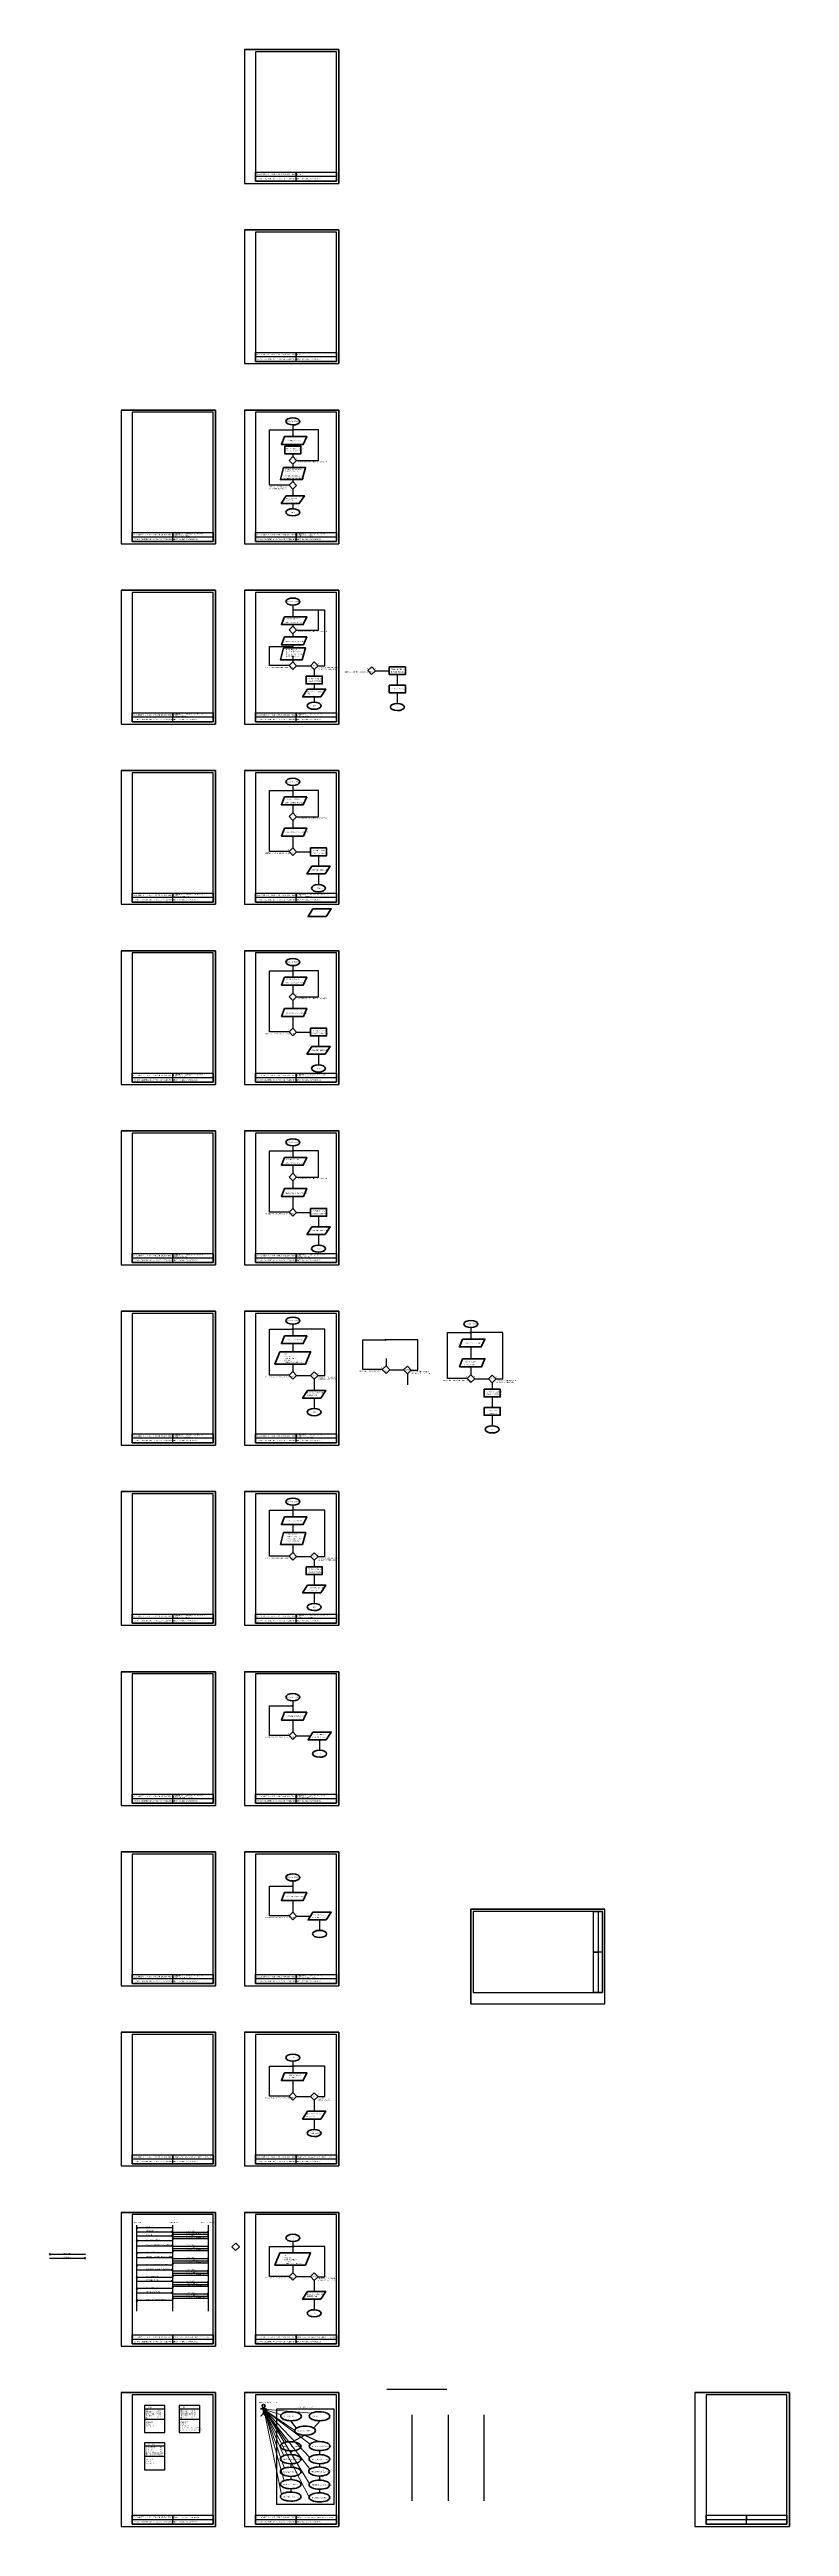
# Model space of a CAD drawing. Header units: millimetres. Extents: x -4325 to 12100, y -4000 to 50970.
import ezdxf

# ---------------------------------------------------------------- set-up
doc = ezdxf.new("R2010")
doc.units = ezdxf.units.MM
doc.header["$LTSCALE"] = 30
for name, color, linetype, lineweight in [('__DIJAGRAM_USE_CASE', 20, 'Continuous', 40), ('__VEZE', 250, 'Continuous', 30), ('__VEZE_tanko', 170, 'Continuous', 15)]:
    doc.layers.add(name, color=color, linetype=linetype, lineweight=lineweight)
for name, color, linetype in [('OKVIR', 7, 'Continuous'), ('OKVIR_unut-iRC', 7, 'Continuous'), ('OKVIR_unutarnji', 8, 'Continuous'), ('Pecat', 8, 'Continuous')]:
    doc.layers.add(name, color=color, linetype=linetype)
doc.styles.add('PECAT2', font='isocpeur.ttf')

# ---------------------------------------------------------------- blocks, each defined once
blk = doc.blocks.new('okvir 42x29.7')
for p, q in [((0, 2970), (2100, 2970)), ((2100, 2970), (2100, 0))]:
    blk.add_line(p, q)
at = {"color": 253}
for p, q in [((2045, 150), (250, 150)), ((1147, 50), (1147, 250)), ((1147, 250), (1147, 150))]:
    blk.add_line(p, q, dxfattribs=at)
at = {"color": 0}
blk.add_lwpolyline([(0, 0), (2100, 0), (2100, 2970), (0, 2970)], close=True, dxfattribs=at)
blk.add_lwpolyline([(250, 50), (250, 250), (2045, 250), (2045, 50), (250, 50)])
at = {"layer": 'OKVIR_unut-iRC', "color": 0}
blk.add_line((250, 50), (250, 110), dxfattribs=at)
at = {"layer": 'OKVIR_unutarnji'}
blk.add_lwpolyline([(250, 50), (2045, 50), (2045, 2920), (250, 2920)], close=True, dxfattribs=at)

msp = doc.modelspace()

# ---------------------------------------------------------------- hatches: boundary and pattern name
at = {"layer": '__VEZE'}
h = msp.add_hatch(color=256, dxfattribs=at)
h.dxf.hatch_style = 1
h.paths.add_polyline_path([(1075, 42527), (1063, 42541), (1063, 42527)])
h = msp.add_hatch(color=256, dxfattribs=at)
h.dxf.hatch_style = 1
h.paths.add_polyline_path([(1063, 42511), (1075, 42527), (1063, 42527)])
h = msp.add_hatch(color=256, dxfattribs=at)
h.dxf.hatch_style = 1
h.paths.add_polyline_path([(1077, 42527), (1090, 42541), (1090, 42527)])
h = msp.add_hatch(color=256, dxfattribs=at)
h.dxf.hatch_style = 1
h.paths.add_polyline_path([(1090, 42511), (1077, 42527), (1090, 42527)])
h = msp.add_hatch(color=256, dxfattribs=at)
h.dxf.hatch_style = 1
h.paths.add_polyline_path([(1077, 38527), (1090, 38541), (1090, 38527)])
h = msp.add_hatch(color=256, dxfattribs=at)
h.dxf.hatch_style = 1
h.paths.add_polyline_path([(1090, 38511), (1077, 38527), (1090, 38527)])
h = msp.add_hatch(color=256, dxfattribs=at)
h.dxf.hatch_style = 1
h.paths.add_polyline_path([(1075, 37724), (1063, 37738), (1063, 37724)])
h = msp.add_hatch(color=256, dxfattribs=at)
h.dxf.hatch_style = 1
h.paths.add_polyline_path([(1063, 37708), (1075, 37724), (1063, 37724)])
h = msp.add_hatch(color=256, dxfattribs=at)
h.dxf.hatch_style = 1
h.paths.add_polyline_path([(1077, 34527), (1065, 34541), (1065, 34527)])
h = msp.add_hatch(color=256, dxfattribs=at)
h.dxf.hatch_style = 1
h.paths.add_polyline_path([(1065, 34511), (1077, 34527), (1065, 34527)])
h = msp.add_hatch(color=256, dxfattribs=at)
h.dxf.hatch_style = 1
h.paths.add_polyline_path([(1077, 34527), (1090, 34541), (1090, 34527)])
h = msp.add_hatch(color=256, dxfattribs=at)
h.dxf.hatch_style = 1
h.paths.add_polyline_path([(1090, 34511), (1077, 34527), (1090, 34527)])
h = msp.add_hatch(color=256, dxfattribs=at)
h.dxf.hatch_style = 1
h.paths.add_polyline_path([(1077, 30527), (1065, 30541), (1065, 30527)])
h = msp.add_hatch(color=256, dxfattribs=at)
h.dxf.hatch_style = 1
h.paths.add_polyline_path([(1065, 30511), (1077, 30527), (1065, 30527)])
h = msp.add_hatch(color=256, dxfattribs=at)
h.dxf.hatch_style = 1
h.paths.add_polyline_path([(1077, 30527), (1090, 30541), (1090, 30527)])
h = msp.add_hatch(color=256, dxfattribs=at)
h.dxf.hatch_style = 1
h.paths.add_polyline_path([(1090, 30511), (1077, 30527), (1090, 30527)])
h = msp.add_hatch(color=256, dxfattribs=at)
h.dxf.hatch_style = 1
h.paths.add_polyline_path([(1077, 26527), (1065, 26541), (1065, 26527)])
h = msp.add_hatch(color=256, dxfattribs=at)
h.dxf.hatch_style = 1
h.paths.add_polyline_path([(1065, 26511), (1077, 26527), (1065, 26527)])
h = msp.add_hatch(color=256, dxfattribs=at)
h.dxf.hatch_style = 1
h.paths.add_polyline_path([(1077, 26527), (1090, 26541), (1090, 26527)])
h = msp.add_hatch(color=256, dxfattribs=at)
h.dxf.hatch_style = 1
h.paths.add_polyline_path([(1090, 26511), (1077, 26527), (1090, 26527)])
h = msp.add_hatch(color=256, dxfattribs=at)
h.dxf.hatch_style = 1
h.paths.add_polyline_path([(1077, 22569), (1065, 22583), (1065, 22569)])
h = msp.add_hatch(color=256, dxfattribs=at)
h.dxf.hatch_style = 1
h.paths.add_polyline_path([(1065, 22553), (1077, 22569), (1065, 22569)])
h = msp.add_hatch(color=256, dxfattribs=at)
h.dxf.hatch_style = 1
h.paths.add_polyline_path([(1077, 22569), (1090, 22583), (1090, 22569)])
h = msp.add_hatch(color=256, dxfattribs=at)
h.dxf.hatch_style = 1
h.paths.add_polyline_path([(1090, 22553), (1077, 22569), (1090, 22569)])
h = msp.add_hatch(color=256, dxfattribs=at)
h.dxf.hatch_style = 1
h.paths.add_polyline_path([(5030, 22494), (5017, 22509), (5017, 22494)])
h = msp.add_hatch(color=256, dxfattribs=at)
h.dxf.hatch_style = 1
h.paths.add_polyline_path([(5017, 22478), (5030, 22494), (5017, 22494)])
h = msp.add_hatch(color=256, dxfattribs=at)
h.dxf.hatch_style = 1
h.paths.add_polyline_path([(5030, 22494), (5042, 22509), (5042, 22494)])
h = msp.add_hatch(color=256, dxfattribs=at)
h.dxf.hatch_style = 1
h.paths.add_polyline_path([(5042, 22478), (5030, 22494), (5042, 22494)])
h = msp.add_hatch(color=256, dxfattribs=at)
h.dxf.hatch_style = 1
h.paths.add_polyline_path([(1077, 18552), (1065, 18567), (1065, 18552)])
h = msp.add_hatch(color=256, dxfattribs=at)
h.dxf.hatch_style = 1
h.paths.add_polyline_path([(1077, 18552), (1065, 18567), (1065, 18552)])
h = msp.add_hatch(color=256, dxfattribs=at)
h.dxf.hatch_style = 1
h.paths.add_polyline_path([(1065, 18536), (1077, 18552), (1065, 18552)])
h = msp.add_hatch(color=256, dxfattribs=at)
h.dxf.hatch_style = 1
h.paths.add_polyline_path([(1065, 18536), (1077, 18552), (1065, 18552)])
h = msp.add_hatch(color=256, dxfattribs=at)
h.dxf.hatch_style = 1
h.paths.add_polyline_path([(1077, 18552), (1090, 18567), (1090, 18552)])
h = msp.add_hatch(color=256, dxfattribs=at)
h.dxf.hatch_style = 1
h.paths.add_polyline_path([(1090, 18536), (1077, 18552), (1090, 18552)])
h = msp.add_hatch(color=256, dxfattribs=at)
h.dxf.hatch_style = 1
h.paths.add_polyline_path([(1077, 14213), (1065, 14228), (1065, 14213)])
h = msp.add_hatch(color=256, dxfattribs=at)
h.dxf.hatch_style = 1
h.paths.add_polyline_path([(1065, 14197), (1077, 14213), (1065, 14213)])
h = msp.add_hatch(color=256, dxfattribs=at)
h.dxf.hatch_style = 1
h.paths.add_polyline_path([(1077, 10213), (1065, 10228), (1065, 10213)])
h = msp.add_hatch(color=256, dxfattribs=at)
h.dxf.hatch_style = 1
h.paths.add_polyline_path([(1065, 10197), (1077, 10213), (1065, 10213)])
h = msp.add_hatch(color=256, dxfattribs=at)
h.dxf.hatch_style = 1
h.paths.add_polyline_path([(1077, 6213), (1065, 6228), (1065, 6213)])
h = msp.add_hatch(color=256, dxfattribs=at)
h.dxf.hatch_style = 1
h.paths.add_polyline_path([(1065, 6197), (1077, 6213), (1065, 6213)])
h = msp.add_hatch(color=256, dxfattribs=at)
h.dxf.hatch_style = 1
h.paths.add_polyline_path([(1077, 6213), (1090, 6228), (1090, 6213)])
h = msp.add_hatch(color=256, dxfattribs=at)
h.dxf.hatch_style = 1
h.paths.add_polyline_path([(1090, 6197), (1077, 6213), (1090, 6213)])
h = msp.add_hatch(color=256, dxfattribs=at)
h.dxf.hatch_style = 1
h.paths.add_polyline_path([(-2395, 2624), (-2380, 2643), (-2380, 2624), (-2394, 2624)])
h = msp.add_hatch(color=256, dxfattribs=at)
h.dxf.hatch_style = 1
h.paths.add_polyline_path([(-2395, 2341), (-2380, 2360), (-2380, 2341), (-2394, 2341)])
h = msp.add_hatch(color=256, dxfattribs=at)
h.dxf.hatch_style = 1
h.paths.add_polyline_path([(-2380, 2605), (-2380, 2624), (-2394, 2624)])
h = msp.add_hatch(color=256, dxfattribs=at)
h.dxf.hatch_style = 1
h.paths.add_polyline_path([(-2380, 2322), (-2380, 2341), (-2394, 2341)])
h = msp.add_hatch(color=94, dxfattribs=at)
h.dxf.hatch_style = 1
h.paths.add_polyline_path([(-1610, 2540), (-1610, 2561), (-1595, 2540), (-1596, 2540)])
h = msp.add_hatch(color=94, dxfattribs=at)
h.dxf.hatch_style = 1
h.paths.add_polyline_path([(-1610, 2519), (-1596, 2540), (-1610, 2540)])
h = msp.add_hatch(color=240, dxfattribs=at)
h.dxf.hatch_style = 1
h.paths.add_polyline_path([(-1610, 2450), (-1610, 2471), (-1595, 2450), (-1596, 2450)])
h = msp.add_hatch(color=240, dxfattribs=at)
h.dxf.hatch_style = 1
h.paths.add_polyline_path([(-1610, 2429), (-1596, 2450), (-1610, 2450)])
h = msp.add_hatch(color=6, dxfattribs=at)
h.dxf.hatch_style = 1
h.paths.add_polyline_path([(-1610, 2231), (-1610, 2252), (-1595, 2231), (-1596, 2231)])
h = msp.add_hatch(color=6, dxfattribs=at)
h.dxf.hatch_style = 1
h.paths.add_polyline_path([(-1610, 2210), (-1596, 2231), (-1610, 2231)])
h = msp.add_hatch(color=94, dxfattribs=at)
h.dxf.hatch_style = 1
h.paths.add_polyline_path([(-1595, 2482), (-1580, 2501), (-1580, 2482), (-1594, 2482)])
h = msp.add_hatch(color=240, dxfattribs=at)
h.dxf.hatch_style = 1
h.paths.add_polyline_path([(-1595, 2383), (-1580, 2402), (-1580, 2383), (-1594, 2383)])
h = msp.add_hatch(color=94, dxfattribs=at)
h.dxf.hatch_style = 1
h.paths.add_polyline_path([(-1580, 2463), (-1580, 2482), (-1594, 2482)])
h = msp.add_hatch(color=240, dxfattribs=at)
h.dxf.hatch_style = 1
h.paths.add_polyline_path([(-1580, 2365), (-1580, 2383), (-1594, 2383)])
h = msp.add_hatch(color=94, dxfattribs=at)
h.dxf.hatch_style = 1
h.paths.add_polyline_path([(-810, 2532), (-810, 2553), (-795, 2532), (-796, 2532)])
h = msp.add_hatch(color=94, dxfattribs=at)
h.dxf.hatch_style = 1
h.paths.add_polyline_path([(-810, 2512), (-796, 2532), (-810, 2532)])
h = msp.add_hatch(color=240, dxfattribs=at)
h.dxf.hatch_style = 1
h.paths.add_polyline_path([(-810, 2434), (-810, 2455), (-795, 2434), (-796, 2434)])
h = msp.add_hatch(color=240, dxfattribs=at)
h.dxf.hatch_style = 1
h.paths.add_polyline_path([(-810, 2413), (-796, 2434), (-810, 2434)])
h = msp.add_hatch(color=6, dxfattribs=at)
h.dxf.hatch_style = 1
h.paths.add_polyline_path([(-810, 2217), (-810, 2238), (-795, 2217), (-796, 2217)])
h = msp.add_hatch(color=6, dxfattribs=at)
h.dxf.hatch_style = 1
h.paths.add_polyline_path([(-810, 2216), (-810, 2237), (-795, 2216), (-796, 2216)])
h = msp.add_hatch(color=6, dxfattribs=at)
h.dxf.hatch_style = 1
h.paths.add_polyline_path([(-810, 2196), (-796, 2217), (-810, 2217)])
h = msp.add_hatch(color=6, dxfattribs=at)
h.dxf.hatch_style = 1
h.paths.add_polyline_path([(-810, 2195), (-796, 2216), (-810, 2216)])
h = msp.add_hatch(color=256, dxfattribs=at)
h.dxf.hatch_style = 1
h.paths.add_polyline_path([(1077, 2213), (1065, 2228), (1065, 2213)])
h = msp.add_hatch(color=256, dxfattribs=at)
h.dxf.hatch_style = 1
h.paths.add_polyline_path([(1065, 2197), (1077, 2213), (1065, 2213)])
h = msp.add_hatch(color=256, dxfattribs=at)
h.dxf.hatch_style = 1
h.paths.add_polyline_path([(1077, 2213), (1090, 2228), (1090, 2213)])
h = msp.add_hatch(color=256, dxfattribs=at)
h.dxf.hatch_style = 1
h.paths.add_polyline_path([(1090, 2197), (1077, 2213), (1090, 2213)])
h = msp.add_hatch(color=256, dxfattribs=at)
h.dxf.hatch_style = 1
h.paths.add_polyline_path([(-4325, 2037), (-4310, 2055), (-4310, 2037), (-4324, 2037)])
h = msp.add_hatch(color=256, dxfattribs=at)
h.dxf.hatch_style = 1
h.paths.add_polyline_path([(-4310, 2018), (-4310, 2037), (-4324, 2037)])
h = msp.add_hatch(color=256, dxfattribs=at)
h.dxf.hatch_style = 1
h.paths.add_polyline_path([(-3540, 1953), (-3540, 1973), (-3525, 1953), (-3526, 1953)])
h = msp.add_hatch(color=256, dxfattribs=at)
h.dxf.hatch_style = 1
h.paths.add_polyline_path([(-3540, 1932), (-3526, 1953), (-3540, 1953)])
h = msp.add_hatch(color=6, dxfattribs=at)
h.dxf.hatch_style = 1
h.paths.add_polyline_path([(-2380, 2088), (-2380, 2069), (-2394, 2069)])
h = msp.add_hatch(color=6, dxfattribs=at)
h.dxf.hatch_style = 1
h.paths.add_polyline_path([(-2380, 2049), (-2380, 2068), (-2394, 2068)])
h = msp.add_hatch(color=32, dxfattribs=at)
h.dxf.hatch_style = 1
h.paths.add_polyline_path([(-2380, 1817), (-2380, 1798), (-2394, 1798)])
h = msp.add_hatch(color=32, dxfattribs=at)
h.dxf.hatch_style = 1
h.paths.add_polyline_path([(-2380, 1779), (-2380, 1798), (-2394, 1798)])
h = msp.add_hatch(color=32, dxfattribs=at)
h.dxf.hatch_style = 1
h.paths.add_polyline_path([(-1610, 1969), (-1610, 1989), (-1595, 1969), (-1596, 1969)])
h = msp.add_hatch(color=32, dxfattribs=at)
h.dxf.hatch_style = 1
h.paths.add_polyline_path([(-1610, 1948), (-1596, 1969), (-1610, 1969)])
h = msp.add_hatch(color=160, dxfattribs=at)
h.dxf.hatch_style = 1
h.paths.add_polyline_path([(-1610, 1694), (-1610, 1715), (-1595, 1694), (-1596, 1694)])
h = msp.add_hatch(color=160, dxfattribs=at)
h.dxf.hatch_style = 1
h.paths.add_polyline_path([(-1610, 1673), (-1596, 1694), (-1610, 1694)])
h = msp.add_hatch(color=6, dxfattribs=at)
h.dxf.hatch_style = 1
h.paths.add_polyline_path([(-1580, 2135), (-1580, 2116), (-1594, 2116)])
h = msp.add_hatch(color=6, dxfattribs=at)
h.dxf.hatch_style = 1
h.paths.add_polyline_path([(-1580, 2097), (-1580, 2116), (-1594, 2116)])
h = msp.add_hatch(color=32, dxfattribs=at)
h.dxf.hatch_style = 1
h.paths.add_polyline_path([(-1580, 1861), (-1580, 1842), (-1594, 1843)])
h = msp.add_hatch(color=32, dxfattribs=at)
h.dxf.hatch_style = 1
h.paths.add_polyline_path([(-1580, 1823), (-1580, 1842), (-1594, 1842)])
h = msp.add_hatch(color=32, dxfattribs=at)
h.dxf.hatch_style = 1
h.paths.add_polyline_path([(-810, 1944), (-810, 1964), (-795, 1944), (-796, 1944)])
h = msp.add_hatch(color=32, dxfattribs=at)
h.dxf.hatch_style = 1
h.paths.add_polyline_path([(-810, 1942), (-810, 1963), (-795, 1942), (-796, 1942)])
h = msp.add_hatch(color=32, dxfattribs=at)
h.dxf.hatch_style = 1
h.paths.add_polyline_path([(-810, 1923), (-796, 1944), (-810, 1944)])
h = msp.add_hatch(color=32, dxfattribs=at)
h.dxf.hatch_style = 1
h.paths.add_polyline_path([(-810, 1921), (-796, 1942), (-810, 1942)])
h = msp.add_hatch(color=160, dxfattribs=at)
h.dxf.hatch_style = 1
h.paths.add_polyline_path([(-810, 1671), (-810, 1692), (-795, 1671), (-796, 1671)])
h = msp.add_hatch(color=160, dxfattribs=at)
h.dxf.hatch_style = 1
h.paths.add_polyline_path([(-810, 1669), (-810, 1690), (-795, 1669), (-796, 1669)])
h = msp.add_hatch(color=160, dxfattribs=at)
h.dxf.hatch_style = 1
h.paths.add_polyline_path([(-810, 1650), (-796, 1671), (-810, 1671)])
h = msp.add_hatch(color=160, dxfattribs=at)
h.dxf.hatch_style = 1
h.paths.add_polyline_path([(-810, 1649), (-796, 1669), (-810, 1669)])
h = msp.add_hatch(color=6, dxfattribs=at)
h.dxf.hatch_style = 1
h.paths.add_polyline_path([(-809, 2165), (-809, 2186), (-794, 2165), (-795, 2165)])
h = msp.add_hatch(color=6, dxfattribs=at)
h.dxf.hatch_style = 1
h.paths.add_polyline_path([(-809, 2164), (-809, 2185), (-794, 2164), (-795, 2164)])
h = msp.add_hatch(color=6, dxfattribs=at)
h.dxf.hatch_style = 1
h.paths.add_polyline_path([(-809, 2144), (-795, 2165), (-809, 2165)])
h = msp.add_hatch(color=6, dxfattribs=at)
h.dxf.hatch_style = 1
h.paths.add_polyline_path([(-809, 2143), (-795, 2164), (-809, 2164)])
h = msp.add_hatch(color=32, dxfattribs=at)
h.dxf.hatch_style = 1
h.paths.add_polyline_path([(-809, 1892), (-809, 1912), (-794, 1892), (-795, 1892)])
h = msp.add_hatch(color=32, dxfattribs=at)
h.dxf.hatch_style = 1
h.paths.add_polyline_path([(-809, 1890), (-809, 1911), (-794, 1890), (-795, 1890)])
h = msp.add_hatch(color=32, dxfattribs=at)
h.dxf.hatch_style = 1
h.paths.add_polyline_path([(-809, 1871), (-795, 1892), (-809, 1892)])
h = msp.add_hatch(color=32, dxfattribs=at)
h.dxf.hatch_style = 1
h.paths.add_polyline_path([(-809, 1869), (-795, 1890), (-809, 1890)])
h = msp.add_hatch(color=160, dxfattribs=at)
h.dxf.hatch_style = 1
h.paths.add_polyline_path([(-2380, 1544), (-2380, 1525), (-2394, 1526)])
h = msp.add_hatch(color=160, dxfattribs=at)
h.dxf.hatch_style = 1
h.paths.add_polyline_path([(-2380, 1506), (-2380, 1525), (-2394, 1525)])
h = msp.add_hatch(color=42, dxfattribs=at)
h.dxf.hatch_style = 1
h.paths.add_polyline_path([(-2380, 1297), (-2380, 1278), (-2394, 1278)])
h = msp.add_hatch(color=42, dxfattribs=at)
h.dxf.hatch_style = 1
h.paths.add_polyline_path([(-2380, 1258), (-2380, 1277), (-2394, 1277)])
h = msp.add_hatch(color=42, dxfattribs=at)
h.dxf.hatch_style = 1
h.paths.add_polyline_path([(-1610, 1445), (-1610, 1466), (-1595, 1445), (-1596, 1445)])
h = msp.add_hatch(color=42, dxfattribs=at)
h.dxf.hatch_style = 1
h.paths.add_polyline_path([(-1610, 1424), (-1596, 1445), (-1610, 1445)])
h = msp.add_hatch(color=192, dxfattribs=at)
h.dxf.hatch_style = 1
h.paths.add_polyline_path([(-1610, 1183), (-1610, 1204), (-1595, 1183), (-1596, 1183)])
h = msp.add_hatch(color=192, dxfattribs=at)
h.dxf.hatch_style = 1
h.paths.add_polyline_path([(-1610, 1162), (-1596, 1183), (-1610, 1183)])
h = msp.add_hatch(color=160, dxfattribs=at)
h.dxf.hatch_style = 1
h.paths.add_polyline_path([(-1580, 1589), (-1580, 1570), (-1594, 1570)])
h = msp.add_hatch(color=160, dxfattribs=at)
h.dxf.hatch_style = 1
h.paths.add_polyline_path([(-1580, 1550), (-1580, 1569), (-1594, 1569)])
h = msp.add_hatch(color=42, dxfattribs=at)
h.dxf.hatch_style = 1
h.paths.add_polyline_path([(-1580, 1341), (-1580, 1322), (-1594, 1322)])
h = msp.add_hatch(color=42, dxfattribs=at)
h.dxf.hatch_style = 1
h.paths.add_polyline_path([(-1580, 1303), (-1580, 1322), (-1594, 1322)])
h = msp.add_hatch(color=42, dxfattribs=at)
h.dxf.hatch_style = 1
h.paths.add_polyline_path([(-810, 1423), (-810, 1444), (-795, 1423), (-796, 1423)])
h = msp.add_hatch(color=42, dxfattribs=at)
h.dxf.hatch_style = 1
h.paths.add_polyline_path([(-810, 1422), (-810, 1443), (-795, 1422), (-796, 1422)])
h = msp.add_hatch(color=42, dxfattribs=at)
h.dxf.hatch_style = 1
h.paths.add_polyline_path([(-810, 1402), (-796, 1423), (-810, 1423)])
h = msp.add_hatch(color=42, dxfattribs=at)
h.dxf.hatch_style = 1
h.paths.add_polyline_path([(-810, 1401), (-796, 1422), (-810, 1422)])
h = msp.add_hatch(color=192, dxfattribs=at)
h.dxf.hatch_style = 1
h.paths.add_polyline_path([(-810, 1161), (-810, 1182), (-795, 1161), (-796, 1161)])
h = msp.add_hatch(color=192, dxfattribs=at)
h.dxf.hatch_style = 1
h.paths.add_polyline_path([(-810, 1160), (-810, 1180), (-795, 1160), (-796, 1160)])
h = msp.add_hatch(color=192, dxfattribs=at)
h.dxf.hatch_style = 1
h.paths.add_polyline_path([(-810, 1140), (-796, 1161), (-810, 1161)])
h = msp.add_hatch(color=192, dxfattribs=at)
h.dxf.hatch_style = 1
h.paths.add_polyline_path([(-810, 1139), (-796, 1160), (-810, 1160)])
h = msp.add_hatch(color=160, dxfattribs=at)
h.dxf.hatch_style = 1
h.paths.add_polyline_path([(-809, 1619), (-809, 1640), (-794, 1619), (-795, 1619)])
h = msp.add_hatch(color=160, dxfattribs=at)
h.dxf.hatch_style = 1
h.paths.add_polyline_path([(-809, 1617), (-809, 1638), (-794, 1617), (-795, 1617)])
h = msp.add_hatch(color=160, dxfattribs=at)
h.dxf.hatch_style = 1
h.paths.add_polyline_path([(-809, 1598), (-795, 1619), (-809, 1619)])
h = msp.add_hatch(color=160, dxfattribs=at)
h.dxf.hatch_style = 1
h.paths.add_polyline_path([(-809, 1597), (-795, 1617), (-809, 1617)])
h = msp.add_hatch(color=42, dxfattribs=at)
h.dxf.hatch_style = 1
h.paths.add_polyline_path([(-809, 1371), (-809, 1392), (-794, 1371), (-795, 1371)])
h = msp.add_hatch(color=42, dxfattribs=at)
h.dxf.hatch_style = 1
h.paths.add_polyline_path([(-809, 1370), (-809, 1391), (-794, 1370), (-795, 1370)])
h = msp.add_hatch(color=42, dxfattribs=at)
h.dxf.hatch_style = 1
h.paths.add_polyline_path([(-809, 1350), (-795, 1371), (-809, 1371)])
h = msp.add_hatch(color=42, dxfattribs=at)
h.dxf.hatch_style = 1
h.paths.add_polyline_path([(-809, 1349), (-795, 1370), (-809, 1370)])
h = msp.add_hatch(color=192, dxfattribs=at)
h.dxf.hatch_style = 1
h.paths.add_polyline_path([(-809, 1109), (-809, 1130), (-794, 1109), (-795, 1109)])
h = msp.add_hatch(color=192, dxfattribs=at)
h.dxf.hatch_style = 1
h.paths.add_polyline_path([(-809, 1108), (-809, 1128), (-794, 1108), (-795, 1108)])
h = msp.add_hatch(color=192, dxfattribs=at)
h.dxf.hatch_style = 1
h.paths.add_polyline_path([(-809, 1088), (-795, 1109), (-809, 1109)])
h = msp.add_hatch(color=192, dxfattribs=at)
h.dxf.hatch_style = 1
h.paths.add_polyline_path([(-809, 1087), (-795, 1108), (-809, 1108)])
h = msp.add_hatch(color=192, dxfattribs=at)
h.dxf.hatch_style = 1
h.paths.add_polyline_path([(-2380, 1034), (-2380, 1015), (-2394, 1016)])
h = msp.add_hatch(color=192, dxfattribs=at)
h.dxf.hatch_style = 1
h.paths.add_polyline_path([(-2380, 996), (-2380, 1015), (-2394, 1015)])
h = msp.add_hatch(color=192, dxfattribs=at)
h.dxf.hatch_style = 1
h.paths.add_polyline_path([(-1580, 1079), (-1580, 1060), (-1594, 1060)])
h = msp.add_hatch(color=192, dxfattribs=at)
h.dxf.hatch_style = 1
h.paths.add_polyline_path([(-1580, 1040), (-1580, 1059), (-1594, 1059)])

# ---------------------------------------------------------------- linework, layer by layer
at = {"layer": '__DIJAGRAM_USE_CASE'}
for points in [[(891, 42383), (1386, 42383), (1308, 42208), (822, 42208), (891, 42383)], [(898, 42170), (1257, 42170), (1257, 41998), (898, 41998), (898, 42170)], [(866, 41691), (1360, 41691), (1286, 41427), (800, 41427), (866, 41691)], [(925, 41068), (1333, 41068), (1220, 40897), (820, 40897), (925, 41068)], [(891, 38383), (1386, 38383), (1308, 38208), (822, 38208), (891, 38383)], [(891, 37935), (1386, 37935), (1311, 37758), (825, 37758), (891, 37935)], [(866, 37691), (1360, 37691), (1286, 37427), (800, 37427), (866, 37691)], [(1370, 37064), (1728, 37064), (1728, 36892), (1370, 36892), (1370, 37064)], [(3216, 37270), (3574, 37270), (3574, 37099), (3216, 37099), (3216, 37270)], [(3216, 36865), (3574, 36865), (3574, 36693), (3216, 36693), (3216, 36865)], [(1399, 36775), (1808, 36775), (1694, 36604), (1294, 36604), (1399, 36775)], [(891, 34383), (1386, 34383), (1308, 34208), (822, 34208), (891, 34383)], [(891, 33691), (1386, 33691), (1311, 33514), (825, 33514), (891, 33691)], [(1466, 33250), (1825, 33250), (1825, 33078), (1466, 33078), (1466, 33250)], [(1495, 32845), (1904, 32845), (1790, 32673), (1390, 32673), (1495, 32845)], [(1519, 31897), (1927, 31897), (1814, 31726), (1414, 31726), (1519, 31897)], [(891, 30383), (1386, 30383), (1308, 30208), (822, 30208), (891, 30383)], [(891, 29691), (1386, 29691), (1311, 29514), (825, 29514), (891, 29691)], [(1466, 29250), (1825, 29250), (1825, 29078), (1466, 29078), (1466, 29250)], [(1495, 28845), (1904, 28845), (1790, 28673), (1390, 28673), (1495, 28845)], [(891, 26383), (1386, 26383), (1308, 26208), (822, 26208), (891, 26383)], [(891, 25691), (1386, 25691), (1311, 25514), (825, 25514), (891, 25691)], [(1495, 24845), (1904, 24845), (1790, 24673), (1390, 24673), (1495, 24845)], [(1466, 25250), (1825, 25250), (1825, 25078), (1466, 25078), (1466, 25250)], [(785, 22069), (1470, 22069), (1357, 21797), (680, 21797), (785, 22069)], [(891, 22425), (1386, 22425), (1308, 22251), (822, 22251), (891, 22425)], [(4843, 22351), (5338, 22351), (5260, 22176), (4774, 22176), (4843, 22351)], [(4844, 21914), (5339, 21914), (5264, 21737), (4778, 21737), (4844, 21914)], [(1399, 21213), (1808, 21213), (1694, 21041), (1294, 21041), (1399, 21213)], [(5322, 21239), (5681, 21239), (5681, 21067), (5322, 21067), (5322, 21239)], [(5322, 20834), (5681, 20834), (5681, 20662), (5322, 20662), (5322, 20834)], [(891, 18408), (1386, 18408), (1308, 18234), (822, 18234), (891, 18408)], [(868, 18059), (1363, 18059), (1289, 17795), (803, 17795), (868, 18059)], [(1370, 17297), (1728, 17297), (1728, 17125), (1370, 17125), (1370, 17297)], [(1399, 16891), (1808, 16891), (1694, 16720), (1294, 16720), (1399, 16891)], [(891, 14069), (1386, 14069), (1308, 13895), (822, 13895), (891, 14069)], [(1519, 13631), (1927, 13631), (1814, 13460), (1414, 13460), (1519, 13631)], [(891, 10069), (1386, 10069), (1308, 9895), (822, 9895), (891, 10069)], [(1519, 9631), (1927, 9631), (1814, 9460), (1414, 9460), (1519, 9631)], [(891, 6069), (1386, 6069), (1308, 5895), (822, 5895), (891, 6069)], [(1399, 5213), (1808, 5213), (1694, 5041), (1294, 5041), (1399, 5213)], [(785, 2069), (1470, 2069), (1357, 1797), (680, 1797), (785, 2069)], [(1399, 1213), (1808, 1213), (1694, 1041), (1294, 1041), (1399, 1213)], [(427, -1359), (427, -1489), (475, -1549), (427, -1489), (368, -1552), (427, -1489), (427, -1390), (485, -1390), (360, -1390)]]:
    msp.add_lwpolyline(points, dxfattribs=at)
msp.add_circle((426, -1325), 33.8, dxfattribs=at)
for centre, major_axis, ratio in [((1076, 42718), (-155, 1), 0.511895), ((1076, 40700), (-155, 1), 0.511895), ((1076, 38718), (-155, 1), 0.511895), ((1550, 36407), (-155, 1), 0.511895), ((3396, 36378), (-155, 1), 0.511895), ((1076, 34718), (-155, 1), 0.511895), ((1646, 32358), (-155, 1), 0.511895), ((1076, 30718), (-155, 1), 0.511895), ((1646, 28358), (-155, 1), 0.511895), ((1076, 26718), (-155, 1), 0.511895), ((1646, 24358), (-155, 1), 0.511895), ((1076, 22760), (-155, 1), 0.511895), ((5028, 22686), (-155, 1), 0.511895), ((1550, 20731), (-155, 1), 0.511895), ((5502, 20347), (-155, 1), 0.511895), ((1076, 18743), (-155, 1), 0.511895), ((1550, 16405), (-155, 1), 0.511895), ((1076, 14404), (-155, 1), 0.511895), ((1670, 13150), (-155, 1), 0.511895), ((1076, 10404), (-155, 1), 0.511895), ((1670, 9150), (-155, 1), 0.511895), ((1076, 6404), (-155, 1), 0.511895), ((1550, 4731), (-155, 1), 0.511895), ((1076, 2404), (-155, 1), 0.511895), ((1550, 731), (-155, 1), 0.511895), ((1037, -1553), (-230, 2), 0.437493), ((1668, -1553), (-230, 2), 0.437493), ((1029, -2219), (-230, 2), 0.437493), ((1349, -1873), (-230, 2), 0.437493), ((1669, -2217), (-230, 2), 0.437493), ((1030, -2506), (-230, 2), 0.437493), ((1030, -2787), (-230, 2), 0.437493), ((1659, -2780), (-230, 2), 0.437493), ((1667, -2506), (-230, 2), 0.437493), ((1030, -3062), (-230, 2), 0.437493), ((1030, -3336), (-230, 2), 0.437493), ((1667, -3074), (-230, 2), 0.437493), ((1667, -3355), (-230, 2), 0.437493)]:
    msp.add_ellipse(centre, major_axis=major_axis, ratio=ratio, dxfattribs=at)
at = {"layer": '__VEZE'}
for p, q in [((1077, 42639), (1077, 42383)), ((1077, 42208), (1077, 42170)), ((1077, 41998), (1077, 41935)), ((1075, 41766), (1075, 41691)), ((1077, 41427), (1077, 41382)), ((1075, 41214), (1075, 41068)), ((1075, 40897), (1075, 40780)), ((1077, 38639), (1077, 38383)), ((1783, 38527), (1646, 38527)), ((1077, 38208), (1077, 38170)), ((1077, 38003), (1077, 37935)), ((1075, 37758), (1075, 37691)), ((1077, 37514), (1077, 37382)), ((1160, 37296), (1466, 37296)), ((1160, 37296), (1466, 37296)), ((1549, 37209), (1549, 37064)), ((1549, 36892), (1549, 36775)), ((2910, 37185), (3216, 37185)), ((3395, 37099), (3395, 36865)), ((1549, 36604), (1549, 36487)), ((3395, 36693), (3395, 36458)), ((1077, 34639), (1077, 34383)), ((1077, 34208), (1077, 34030)), ((1075, 33862), (1075, 33691)), ((1077, 33514), (1077, 33251)), ((1160, 33164), (1466, 33164)), ((1645, 33078), (1645, 32845)), ((1645, 32673), (1645, 32438)), ((1077, 30639), (1077, 30383)), ((1075, 29862), (1075, 29691)), ((1077, 30208), (1077, 30030)), ((1077, 29514), (1077, 29251)), ((1160, 29164), (1466, 29164)), ((1645, 29078), (1645, 28845)), ((1645, 28673), (1645, 28438)), ((1077, 26639), (1077, 26383)), ((1075, 25862), (1075, 25691)), ((1077, 26208), (1077, 26030)), ((1077, 25514), (1077, 25251)), ((1160, 25164), (1466, 25164)), ((1645, 25078), (1645, 24845)), ((1645, 24673), (1645, 24438)), ((1077, 22681), (1077, 22425)), ((5030, 22607), (5030, 22351)), ((1077, 22251), (1077, 22069)), ((5030, 22176), (5030, 21914)), ((1077, 21797), (1077, 21632)), ((1160, 21545), (1466, 21545)), ((1549, 21459), (1549, 21213)), ((3147, 21920), (3147, 21755)), ((3230, 21668), (3536, 21668)), ((3619, 21581), (3619, 21335)), ((5030, 21737), (5030, 21658)), ((5030, 21737), (5030, 21557)), ((5113, 21471), (5418, 21471)), ((1549, 21041), (1549, 20807)), ((5502, 21384), (5502, 21239)), ((5502, 21067), (5502, 20834)), ((5502, 20662), (5502, 20427)), ((1077, 18665), (1077, 18408)), ((1078, 18234), (1078, 18059)), ((1077, 17795), (1077, 17615)), ((1078, 17795), (1078, 17715)), ((1160, 17529), (1466, 17529)), ((1160, 17529), (1466, 17529)), ((1549, 17442), (1549, 17297)), ((1549, 17125), (1549, 16891)), ((1549, 16720), (1549, 16484)), ((1077, 14326), (1077, 14069)), ((1077, 13895), (1077, 13632)), ((1160, 13545), (1466, 13545)), ((1669, 13460), (1669, 13226)), ((1077, 10326), (1077, 10069)), ((1077, 9895), (1077, 9632)), ((1160, 9545), (1466, 9545)), ((1669, 9460), (1669, 9226)), ((1077, 6326), (1077, 6069)), ((1077, 6213), (1090, 6228)), ((1090, 6198), (1077, 6213)), ((1090, 6228), (1090, 6198)), ((1077, 5895), (1077, 5632)), ((1160, 5545), (1466, 5545)), ((1549, 5459), (1549, 5213)), ((1549, 5041), (1549, 4807)), ((-2395, 2689), (-2395, 778)), ((-1595, 2689), (-1595, 778)), ((-795, 778), (-795, 2689)), ((1077, 2326), (1077, 2069)), ((1077, 2213), (1090, 2228)), ((1090, 2198), (1077, 2213)), ((1090, 2228), (1090, 2198)), ((1077, 1797), (1077, 1632)), ((1160, 1545), (1466, 1545)), ((1549, 1459), (1549, 1213)), ((1549, 1041), (1549, 807)), ((3159, -955), (4491, -955)), ((-2216, -1317), (-2216, -1387)), ((-2216, -1387), (-1766, -1387)), ((-2216, -1387), (-2216, -1917)), ((-2216, -1617), (-1766, -1617)), ((-1447, -1317), (-1447, -1387)), ((-1447, -1387), (-997, -1387)), ((-1447, -1387), (-1447, -1917)), ((-1447, -1617), (-985, -1617)), ((3721, -1520), (3721, -3431)), ((4521, -1520), (4521, -3431)), ((5321, -3431), (5321, -1520)), ((-2216, -2142), (-2216, -2212)), ((1023, -1653), (1149, -1822)), ((1344, -1974), (1067, -2120)), ((1346, -1975), (1645, -2118)), ((1683, -1653), (1536, -1822)), ((-2216, -2212), (-1766, -2212)), ((-2216, -2212), (-2216, -2742)), ((-2216, -2442), (-1766, -2442)), ((1029, -2607), (1029, -2687)), ((1030, -2320), (1031, -2407)), ((1669, -2317), (1668, -2406)), ((1668, -2610), (1668, -2677)), ((1668, -2677), (1668, -2680)), ((1029, -2888), (1029, -2964)), ((1029, -3163), (1029, -3239)), ((1668, -2881), (1668, -2973)), ((1668, -3174), (1668, -3256))]:
    msp.add_line(p, q, dxfattribs=at)
for points in [[(992, 41300), (558, 41300), (558, 42527), (1075, 42527), (1075, 42527), (1075, 42527), (1075, 42527)], [(1160, 41848), (1646, 41848), (1646, 42527), (1077, 42527)], [(1160, 38083), (1646, 38083), (1646, 38527), (1077, 38527)], [(1635, 37291), (1783, 37291), (1783, 38319), (1783, 38527)], [(992, 37300), (558, 37300), (558, 37724), (1075, 37724), (1075, 37724), (1075, 37724), (1075, 37724)], [(992, 33169), (560, 33169), (560, 34527), (1077, 34527), (1077, 34527), (1077, 34527), (1077, 34527)], [(1160, 33944), (1646, 33944), (1646, 34527), (1077, 34527)], [(992, 29169), (560, 29169), (560, 30527), (1077, 30527), (1077, 30527), (1077, 30527), (1077, 30527)], [(1160, 29944), (1646, 29944), (1646, 30527), (1077, 30527)], [(992, 25169), (560, 25169), (560, 26527), (1077, 26527), (1077, 26527), (1077, 26527), (1077, 26527)], [(1160, 25944), (1646, 25944), (1646, 26527), (1077, 26527)], [(992, 21550), (560, 21550), (560, 22569), (1077, 22569), (1065, 22553), (1065, 22583), (1077, 22569)], [(1635, 21541), (1783, 21541), (1783, 22569), (1077, 22569)], [(3062, 21673), (2630, 21673), (2630, 22336), (3147, 22336), (3135, 22320), (3135, 22350), (3147, 22336)], [(3704, 21663), (3853, 21663), (3853, 22336), (3147, 22336)], [(4944, 21475), (4512, 21475), (4512, 22494), (5030, 22494), (5017, 22478), (5017, 22509), (5030, 22494)], [(5587, 21466), (5735, 21466), (5735, 22494), (5030, 22494)], [(992, 17533), (560, 17533), (560, 18552), (1077, 18552), (1065, 18536), (1065, 18567), (1077, 18552)], [(1635, 17524), (1783, 17524), (1783, 18552), (1077, 18552)], [(992, 13550), (560, 13550), (560, 14213), (1077, 14213), (1065, 14197), (1065, 14228), (1077, 14213)], [(992, 9550), (560, 9550), (560, 10213), (1077, 10213), (1065, 10197), (1065, 10228), (1077, 10213)], [(992, 5550), (560, 5550), (560, 6213), (1077, 6213), (1065, 6197), (1065, 6228), (1077, 6213)], [(1635, 5541), (1783, 5541), (1783, 6213), (1077, 6213)], [(-1595, 2624), (-2395, 2624), (-2380, 2643), (-2380, 2605), (-2395, 2624)], [(-1595, 2341), (-2395, 2341), (-2380, 2360), (-2380, 2322), (-2395, 2341)], [(992, 1550), (560, 1550), (560, 2213), (1077, 2213), (1065, 2197), (1065, 2228), (1077, 2213)], [(1635, 1541), (1783, 1541), (1783, 2213), (1077, 2213)], [(-3525, 2037), (-4325, 2037), (-4310, 2055), (-4310, 2018), (-4324, 2037)], [(-4325, 1953), (-3525, 1953), (-3540, 1973), (-3540, 1932), (-3525, 1953)], [(-2216, -1317), (-2216, -1917), (-1766, -1917), (-1766, -1317), (-2216, -1317)], [(-1447, -1317), (-1447, -1917), (-985, -1917), (-985, -1317), (-1447, -1317)], [(-2216, -2142), (-2216, -2742), (-1766, -2742), (-1766, -2142), (-2216, -2142)]]:
    msp.add_lwpolyline(points, dxfattribs=at)
for points in [[(1077, 41935), (1160, 41848), (1075, 41766), (992, 41853)], [(1077, 41382), (1160, 41296), (1075, 41214), (992, 41300)], [(1077, 38170), (1160, 38083), (1075, 38001), (992, 38088)], [(1077, 37382), (1160, 37296), (1075, 37214), (992, 37300)], [(1551, 37378), (1635, 37291), (1549, 37209), (1466, 37296)], [(2827, 37271), (2910, 37185), (2825, 37103), (2742, 37189)], [(1077, 34030), (1160, 33944), (1075, 33862), (992, 33948)], [(1077, 33251), (1160, 33164), (1075, 33082), (992, 33169)], [(1077, 30030), (1160, 29944), (1075, 29862), (992, 29948)], [(1077, 29251), (1160, 29164), (1075, 29082), (992, 29169)], [(1077, 26030), (1160, 25944), (1075, 25862), (992, 25948)], [(1077, 25251), (1160, 25164), (1075, 25082), (992, 25169)], [(1077, 21632), (1160, 21545), (1075, 21463), (992, 21550)], [(1551, 21627), (1635, 21541), (1549, 21459), (1466, 21545)], [(3147, 21755), (3230, 21668), (3145, 21586), (3062, 21673)], [(3621, 21750), (3704, 21663), (3619, 21581), (3536, 21668)], [(5030, 21557), (5113, 21471), (5027, 21389), (4944, 21475)], [(5504, 21553), (5587, 21466), (5502, 21384), (5418, 21471)], [(1077, 17615), (1160, 17529), (1075, 17447), (992, 17533)], [(1551, 17611), (1635, 17524), (1549, 17442), (1466, 17529)], [(1077, 13632), (1160, 13545), (1075, 13463), (992, 13550)], [(1077, 9632), (1160, 9545), (1075, 9463), (992, 9550)], [(1077, 5632), (1160, 5545), (1075, 5463), (992, 5550)], [(1551, 5627), (1635, 5541), (1549, 5459), (1466, 5545)], [(-191, 2290), (-108, 2203), (-194, 2121), (-277, 2208)], [(1077, 1632), (1160, 1545), (1075, 1463), (992, 1550)], [(1551, 1627), (1635, 1541), (1549, 1459), (1466, 1545)]]:
    msp.add_lwpolyline(points, close=True, dxfattribs=at)
at = {"layer": '__VEZE', "color": 94}
for points in [[(-2395, 2540), (-1595, 2540), (-1610, 2561), (-1610, 2519), (-1596, 2541)], [(-1595, 2532), (-795, 2532), (-810, 2553), (-810, 2512), (-796, 2533)], [(-795, 2483), (-1595, 2483), (-1580, 2501), (-1580, 2464), (-1595, 2483)]]:
    msp.add_lwpolyline(points, dxfattribs=at)
at = {"layer": '__VEZE', "color": 240}
for points in [[(-2395, 2450), (-1595, 2450), (-1610, 2471), (-1610, 2429), (-1596, 2451)], [(-1595, 2434), (-795, 2434), (-810, 2455), (-810, 2413), (-796, 2434)], [(-795, 2384), (-1595, 2384), (-1580, 2402), (-1580, 2365), (-1595, 2384)]]:
    msp.add_lwpolyline(points, dxfattribs=at)
at = {"layer": '__VEZE', "color": 6}
for points in [[(-2395, 2231), (-1595, 2231), (-1610, 2252), (-1610, 2210), (-1596, 2232)], [(-1595, 2217), (-795, 2217), (-810, 2238), (-810, 2196), (-796, 2218)], [(-1595, 2069), (-2395, 2069), (-2380, 2087), (-2380, 2050), (-2395, 2069)], [(-1595, 2166), (-795, 2166), (-810, 2187), (-810, 2145), (-796, 2167)], [(-795, 2116), (-1595, 2116), (-1580, 2135), (-1580, 2097), (-1595, 2116)]]:
    msp.add_lwpolyline(points, dxfattribs=at)
at = {"layer": '__VEZE', "color": 32}
for points in [[(-2395, 1969), (-1595, 1969), (-1610, 1989), (-1610, 1948), (-1596, 1969)], [(-1595, 1798), (-2395, 1798), (-2380, 1817), (-2380, 1779), (-2395, 1798)], [(-1595, 1944), (-795, 1944), (-810, 1964), (-810, 1923), (-796, 1944)], [(-1595, 1892), (-795, 1892), (-810, 1913), (-810, 1871), (-796, 1893)], [(-795, 1842), (-1595, 1842), (-1580, 1861), (-1580, 1823), (-1595, 1843)]]:
    msp.add_lwpolyline(points, dxfattribs=at)
at = {"layer": '__VEZE', "color": 160}
for points in [[(-2395, 1694), (-1595, 1694), (-1610, 1715), (-1610, 1673), (-1596, 1695)], [(-1595, 1671), (-795, 1671), (-810, 1692), (-810, 1650), (-796, 1672)], [(-1595, 1525), (-2395, 1525), (-2380, 1544), (-2380, 1506), (-2395, 1526)], [(-1595, 1620), (-795, 1620), (-810, 1640), (-810, 1599), (-796, 1620)], [(-795, 1570), (-1595, 1570), (-1580, 1588), (-1580, 1551), (-1595, 1570)]]:
    msp.add_lwpolyline(points, dxfattribs=at)
at = {"layer": '__VEZE', "color": 42}
for points in [[(-2395, 1447), (-1595, 1447), (-1610, 1468), (-1610, 1426), (-1596, 1447)], [(-1595, 1278), (-2395, 1278), (-2380, 1296), (-2380, 1259), (-2395, 1278)], [(-1595, 1423), (-795, 1423), (-810, 1444), (-810, 1402), (-796, 1424)], [(-1595, 1372), (-795, 1372), (-810, 1393), (-810, 1351), (-796, 1373)], [(-795, 1322), (-1595, 1322), (-1580, 1341), (-1580, 1303), (-1595, 1322)]]:
    msp.add_lwpolyline(points, dxfattribs=at)
at = {"layer": '__VEZE', "color": 192}
for points in [[(-2395, 1184), (-1595, 1184), (-1610, 1205), (-1610, 1163), (-1596, 1185)], [(-1595, 1161), (-795, 1161), (-810, 1182), (-810, 1140), (-796, 1162)], [(-1595, 1110), (-795, 1110), (-810, 1130), (-810, 1089), (-796, 1110)], [(-1595, 1015), (-2395, 1015), (-2380, 1034), (-2380, 996), (-2395, 1016)], [(-795, 1060), (-1595, 1060), (-1580, 1078), (-1580, 1041), (-1595, 1060)]]:
    msp.add_lwpolyline(points, dxfattribs=at)
at = {"layer": '__VEZE_tanko'}
for p, q in [((428, -1395), (1459, -2174)), ((428, -1397), (814, -1524)), ((428, -1397), (1500, -1485)), ((428, -1399), (1120, -1872)), ((430, -1399), (936, -2127)), ((432, -1392), (890, -2710)), ((432, -1399), (822, -3289)), ((434, -1399), (878, -2434)), ((434, -1401), (1461, -2739)), ((434, -1403), (1446, -3365)), ((436, -1395), (1444, -3054)), ((436, -1397), (885, -2986)), ((436, -1401), (1457, -2467))]:
    msp.add_line(p, q, dxfattribs=at)
at = {"layer": 'OKVIR'}
msp.add_lwpolyline([(721, -1388), (1986, -1388), (1986, -3513), (721, -3513)], close=True, dxfattribs=at)

# ---------------------------------------------------------------- block references
for p in [(0, 48000), (0, 44000), (-2737, 40000), (0, 40000), (-2737, 36000), (0, 36000), (-2737, 32000), (0, 32000), (-2737, 28000), (0, 28000), (-2737, 24000), (0, 24000), (-2737, 20000), (0, 20000), (-2737, 16000), (0, 16000), (-2737, 12000), (0, 12000), (-2737, 8000), (0, 8000), (-2737, 4000), (0, 4000), (-2737, 0), (0, 0), (-2737, -4000), (0, -4000), (10000, -4000)]:
    msp.add_blockref('okvir 42x29.7', p, dxfattribs=at)
at = {"layer": 'OKVIR', "rotation": 90}
msp.add_blockref('okvir 42x29.7', (8000, 7600), dxfattribs=at)

# ---------------------------------------------------------------- texts
at = {"layer": 'Pecat', "color": 7, "style": 'PECAT2'}
for s, height, p in [('VELEUČILIŠTE U RIJECI, STRUČNI STUDIJ TELEMATIKA', 27, (264, 48188)), ('OSNOVE OBJEKTNO ORIJENTIRANOG PROGRAMIRANJA', 25, (284, 48088)), ('IVOR PANGOS, 2427000021/22', 25, (1181, 48088)), ('VELEUČILIŠTE U RIJECI, STRUČNI STUDIJ TELEMATIKA', 27, (264, 44188)), ('OSNOVE OBJEKTNO ORIJENTIRANOG PROGRAMIRANJA', 25, (284, 44088)), ('IVOR PANGOS, 2427000021/22', 25, (1181, 44088)), ('GLAVNI IZBORNIK', 25, (954, 42707)), ('U PADAJUĆI IZBORNIK', 25, (906, 42052)), ('ISPIS FILMOVA IZ BAZE', 25, (908, 42095)), ('PRETRAGA FILMA', 25, (955, 42276)), ('0', 25, (1161, 41884)), ('GREŠKA U KOMUNIKACIJI SA BAZOM', 25, (1205, 41806)), ('SA BAZOM PODATAKA', 25, (543, 41211)), ('GREŠKA U KOMUNIKACIJI', 25, (544, 41251)), ('ODABIR REDATELJA', 25, (894, 41492)), ('ODABIR GODINE IZDANJA', 25, (894, 41443)), ('ODABIR PARAMETRA', 25, (910, 41642)), ('PRETRAŽIVANJA', 25, (910, 41600)), ('0', 25, (971, 41332)), ('1', 25, (1103, 41732)), ('ISPIS TRAŽENIH', 25, (924, 40995)), ('FILMOVA', 25, (926, 40955)), ('1', 25, (1034, 41162)), ('IDLE', 25, (1048, 40685)), ('VELEUČILIŠTE U RIJECI, STRUČNI STUDIJ TELEMATIKA', 27, (-2473, 40188)), ('VIDEOTEKA - DIJAGRAM AKTIVNOSTI -', 25, (-1560, 40207)), ('PRETRAGA FILMOVA', 25, (-1559, 40161)), ('VELEUČILIŠTE U RIJECI, STRUČNI STUDIJ TELEMATIKA', 27, (264, 40188)), ('VIDEOTEKA - DIJAGRAM AKTIVNOSTI -', 25, (1177, 40207)), ('PRETRAGA FILMOVA', 25, (1178, 40161)), ('OSNOVE OBJEKTNO ORIJENTIRANOG PROGRAMIRANJA', 25, (-2454, 40088)), ('IVOR PANGOS, 2427000021/22', 25, (-1556, 40088)), ('OSNOVE OBJEKTNO ORIJENTIRANOG PROGRAMIRANJA', 25, (284, 40088)), ('IVOR PANGOS, 2427000021/22', 25, (1181, 40088)), ('GLAVNI IZBORNIK', 25, (954, 38707)), ('ISPIS FILMOVA IZ BAZE', 25, (899, 38243)), ('IZMJENA FILMA', 25, (926, 38323)), ('1', 25, (1103, 37966)), ('0', 25, (1161, 38119)), ('GREŠKA U KOMUNIKACIJI SA BAZOM', 25, (1205, 38041)), ('ODABIR FILMA ZA IZMJENU', 25, (899, 37818)), ('UNOS NAZIVA', 25, (924, 37640)), ('UNOS REDATELJA', 25, (924, 37590)), ('UNOS GODINE IZDANJA', 25, (924, 37541)), ('UNOS TRAJANJA', 25, (924, 37491)), ('POLJA NISU ISPRAVNO POPUNJENA', 25, (462, 37245)), ('0', 25, (971, 37332)), ('1', 25, (1154, 37333)), ('U BAZU PODATAKA', 25, (1407, 36937)), ('POHRANA FILMA', 25, (1414, 36996)), ('1', 25, (1508, 37157)), ('BAZA', 25, (1510, 37288)), ('0', 25, (1631, 37330)), ('SA BAZOM PODATAKA', 25, (1635, 37204)), ('GREŠKA U KOMUNIKACIJI', 25, (1636, 37245)), ('GREŠKA U KOMUNKACIJI SA BAZOM', 25, (2223, 37143)), ('0', 25, (2721, 37220)), ('1', 25, (2903, 37222)), ('IZ BAZE PODATAKA', 25, (3253, 37144)), ('BRISANJE FILMA', 25, (3260, 37202)), ('USPJEŠNO IZMJENJEN', 25, (1398, 36702)), ('FILM', 25, (1400, 36662)), ('IDLE', 25, (1522, 36392)), ('USPJEŠNO BRISANJE', 25, (3234, 36769)), ('IDLE', 25, (3368, 36363)), ('VELEUČILIŠTE U RIJECI, STRUČNI STUDIJ TELEMATIKA', 27, (-2473, 36188)), ('OSNOVE OBJEKTNO ORIJENTIRANOG PROGRAMIRANJA', 25, (-2454, 36088)), ('VIDEOTEKA - DIJAGRAM AKTIVNOSTI -', 25, (-1560, 36207)), ('IZMJENA FILMA', 25, (-1559, 36161)), ('IVOR PANGOS, 2427000021/22', 25, (-1556, 36088)), ('VELEUČILIŠTE U RIJECI, STRUČNI STUDIJ TELEMATIKA', 27, (264, 36188)), ('OSNOVE OBJEKTNO ORIJENTIRANOG PROGRAMIRANJA', 25, (284, 36088)), ('VIDEOTEKA - DIJAGRAM AKTIVNOSTI -', 25, (1177, 36207)), ('IZMJENA FILMA', 25, (1178, 36161)), ('IVOR PANGOS, 2427000021/22', 25, (1181, 36088)), ('GLAVNI IZBORNIK', 25, (954, 34707)), ('ISPIS POSUDBI IZ BAZE', 25, (899, 34243)), ('BRISANJE POSUDBE', 25, (926, 34323)), ('ODABIR POSUDBE ZA BRISANJE', 25, (872, 33591)), ('1', 25, (1103, 33827)), ('0', 25, (1161, 33980)), ('GREŠKA U KOMUNIKACIJI SA BAZOM', 25, (1205, 33902)), ('GREŠKA U KOMUNIKACIJI SA BAZOM', 25, (464, 33119)), ('0', 25, (971, 33200)), ('1', 25, (1154, 33202)), ('IZ BAZE PODATAKA', 25, (1503, 33123)), ('BRISANJE POSUDBE', 25, (1510, 33182)), ('USPJEŠNO BRISANJE', 25, (1484, 32748)), ('VELEUČILIŠTE U RIJECI, STRUČNI STUDIJ TELEMATIKA', 27, (-2473, 32188)), ('OSNOVE OBJEKTNO ORIJENTIRANOG PROGRAMIRANJA', 25, (-2454, 32088)), ('VIDEOTEKA - DIJAGRAM AKTIVNOSTI -', 25, (-1560, 32207)), ('BRISANJE POSUDBE', 25, (-1559, 32161)), ('IVOR PANGOS, 2427000021/22', 25, (-1556, 32088)), ('VELEUČILIŠTE U RIJECI, STRUČNI STUDIJ TELEMATIKA', 27, (264, 32188)), ('OSNOVE OBJEKTNO ORIJENTIRANOG PROGRAMIRANJA', 25, (284, 32088)), ('VIDEOTEKA - DIJAGRAM AKTIVNOSTI -', 25, (1177, 32207)), ('BRISANJE POSUDBE', 25, (1178, 32161)), ('IVOR PANGOS, 2427000021/22', 25, (1181, 32088)), ('IDLE', 25, (1619, 32343)), ('ISPIS ČLANOVA IZ BAZE', 25, (899, 30243)), ('BRISANJE ČLANA', 25, (926, 30323)), ('GLAVNI IZBORNIK', 25, (954, 30707)), ('1', 25, (1103, 29827)), ('0', 25, (1161, 29980)), ('GREŠKA U KOMUNIKACIJI SA BAZOM', 25, (1205, 29902)), ('GREŠKA U KOMUNIKACIJI SA BAZOM', 25, (471, 29112)), ('ODABIR ČLANA ZA BRISANJE', 25, (899, 29574)), ('0', 25, (971, 29200)), ('1', 25, (1154, 29202)), ('IZ BAZE PODATAKA', 25, (1503, 29123)), ('BRISANJE ČLANA', 25, (1510, 29182)), ('USPJEŠNO BRISANJE', 25, (1484, 28748)), ('VELEUČILIŠTE U RIJECI, STRUČNI STUDIJ TELEMATIKA', 27, (-2473, 28188)), ('OSNOVE OBJEKTNO ORIJENTIRANOG PROGRAMIRANJA', 25, (-2454, 28088)), ('VIDEOTEKA - DIJAGRAM AKTIVNOSTI -', 25, (-1560, 28207)), ('BRISANJE ČLANA', 25, (-1559, 28161)), ('IVOR PANGOS, 2427000021/22', 25, (-1556, 28088)), ('VELEUČILIŠTE U RIJECI, STRUČNI STUDIJ TELEMATIKA', 27, (264, 28188)), ('OSNOVE OBJEKTNO ORIJENTIRANOG PROGRAMIRANJA', 25, (284, 28088)), ('VIDEOTEKA - DIJAGRAM AKTIVNOSTI -', 25, (1177, 28207)), ('BRISANJE ČLANA', 25, (1178, 28161)), ('IVOR PANGOS, 2427000021/22', 25, (1181, 28088)), ('IDLE', 25, (1619, 28343)), ('GLAVNI IZBORNIK', 25, (954, 26707)), ('ISPIS FILMOVA IZ BAZE', 25, (899, 26243)), ('BRISANJE FILMA', 25, (926, 26323)), ('1', 25, (1103, 25827)), ('0', 25, (1161, 25980)), ('GREŠKA U KOMUNIKACIJI SA BAZOM', 25, (1205, 25902)), ('ODABIR FILMA ZA BRISANJE', 25, (899, 25574)), ('GREŠKA U KOMUNIKACIJI SA BAZOM', 25, (473, 25122)), ('0', 25, (971, 25200)), ('1', 25, (1154, 25202)), ('USPJEŠNO BRISANJE', 25, (1484, 24748)), ('IZ BAZE PODATAKA', 25, (1503, 25123)), ('BRISANJE FILMA', 25, (1510, 25182)), ('VELEUČILIŠTE U RIJECI, STRUČNI STUDIJ TELEMATIKA', 27, (-2473, 24188)), ('VIDEOTEKA - DIJAGRAM AKTIVNOSTI -', 25, (-1560, 24207)), ('VELEUČILIŠTE U RIJECI, STRUČNI STUDIJ TELEMATIKA', 27, (264, 24188)), ('VIDEOTEKA - DIJAGRAM AKTIVNOSTI -', 25, (1177, 24207)), ('IDLE', 25, (1619, 24343)), ('OSNOVE OBJEKTNO ORIJENTIRANOG PROGRAMIRANJA', 25, (-2454, 24088)), ('BRISANJE FILMA', 25, (-1559, 24161)), ('IVOR PANGOS, 2427000021/22', 25, (-1556, 24088)), ('OSNOVE OBJEKTNO ORIJENTIRANOG PROGRAMIRANJA', 25, (284, 24088)), ('BRISANJE FILMA', 25, (1178, 24161)), ('IVOR PANGOS, 2427000021/22', 25, (1181, 24088)), ('GLAVNI IZBORNIK', 25, (954, 22749)), ('GLAVNI IZBORNIK', 25, (4906, 22675)), ('IME', 25, (883, 22001)), ('UNOS NOVOG ČLANA', 25, (926, 22322)), ('UNOS NOVE POSUDBE', 25, (4878, 22247)), ('POLJA NISU ISPRAVNO POPUNJENA', 25, (473, 21503)), ('PREZIME', 25, (883, 21952)), ('BROJ MOBITELA', 25, (883, 21909)), ('LOZINKA', 25, (883, 21867)), ('PONOVLJENA LOZINKA', 25, (883, 21823)), ('0', 25, (971, 21581)), ('1', 25, (1154, 21583)), ('BAZA', 25, (1510, 21538)), ('0', 25, (1631, 21580)), ('MOBITELA VEĆ POSTOJI', 25, (1641, 21453)), ('ČLAN SA TIM BROJEM ', 25, (1643, 21494)), ('POLJA NISU ISPRAVNO POPUNJENA', 25, (2543, 21626)), ('0', 25, (3041, 21704)), ('1', 25, (3223, 21705)), ('1', 25, (3578, 21529)), ('BAZA', 25, (3580, 21661)), ('0', 25, (3701, 21702)), ('MOBITELA VEĆ POSTOJI', 25, (3711, 21576)), ('ČLAN SA TIM BROJEM ', 25, (3712, 21616)), ('POLJA NISU ISPRAVNO POPUNJENA', 25, (4415, 21420)), ('ODABIR FILMA', 25, (4876, 21767)), ('ODABIR ČLANA', 25, (4879, 21834)), ('0', 25, (4924, 21507)), ('1', 25, (5106, 21508)), ('BAZA', 25, (5463, 21463)), ('0', 25, (5584, 21505)), ('GREŠKA U KOMUNIKACIJI', 25, (5595, 21419)), ('NOVI ČLAN USPJEŠNO ', 25, (1390, 21144)), ('REGISTRIRAN', 25, (1390, 21095)), ('1', 25, (1508, 21407)), ('U BAZU PODATAKA', 25, (5359, 21112)), ('POHRANA POSUDBE', 25, (5366, 21171)), ('1', 25, (5460, 21332)), ('SA BAZOM PODATAKA', 25, (5594, 21378)), ('IDLE', 25, (1519, 20720)), ('POSUDBA', 25, (5435, 20689)), ('USPJEŠNA', 25, (5438, 20755)), ('IDLE', 25, (5475, 20332)), ('VELEUČILIŠTE U RIJECI, STRUČNI STUDIJ TELEMATIKA', 27, (-2473, 20188)), ('OSNOVE OBJEKTNO ORIJENTIRANOG PROGRAMIRANJA', 25, (-2454, 20088)), ('VIDEOTEKA - DIJAGRAM AKTIVNOSTI -', 25, (-1560, 20207)), ('UNOS NOVOG ČLANA', 25, (-1559, 20161)), ('IVOR PANGOS, 2427000021/22', 25, (-1556, 20088)), ('VELEUČILIŠTE U RIJECI, STRUČNI STUDIJ TELEMATIKA', 27, (264, 20188)), ('OSNOVE OBJEKTNO ORIJENTIRANOG PROGRAMIRANJA', 25, (284, 20088)), ('VIDEOTEKA - DIJAGRAM AKTIVNOSTI -', 25, (1177, 20207)), ('UNOS NOVOG ČLANA', 25, (1178, 20161)), ('IVOR PANGOS, 2427000021/22', 25, (1181, 20088)), ('GLAVNI IZBORNIK', 25, (954, 18732)), ('UNOS NOVOG FILMA', 25, (926, 18305)), ('UNOS NAZIVA', 25, (927, 18008)), ('UNOS REDATELJA', 25, (927, 17958)), ('UNOS GODINE IZDANJA', 25, (927, 17908)), ('UNOS TRAJANJA', 25, (927, 17859)), ('1', 25, (1154, 17566)), ('POLJA NISU ISPRAVNO POPUNJENA', 25, (462, 17478)), ('0', 25, (971, 17564)), ('U BAZU PODATAKA', 25, (1407, 17170)), ('POHRANA FILMA', 25, (1414, 17229)), ('1', 25, (1508, 17390)), ('BAZA', 25, (1510, 17521)), ('0', 25, (1631, 17563)), ('SA BAZOM PODATAKA', 25, (1635, 17437)), ('GREŠKA U KOMUNIKACIJI', 25, (1636, 17478)), ('NOVI FILM', 25, (1429, 16751)), ('USPJEŠNO DODAN', 25, (1432, 16818)), ('VELEUČILIŠTE U RIJECI, STRUČNI STUDIJ TELEMATIKA', 27, (-2473, 16188)), ('OSNOVE OBJEKTNO ORIJENTIRANOG PROGRAMIRANJA', 25, (-2454, 16088)), ('VIDEOTEKA - DIJAGRAM AKTIVNOSTI -', 25, (-1560, 16207)), ('UNOS NOVOG FILMA', 25, (-1559, 16161)), ('IVOR PANGOS, 2427000021/22', 25, (-1556, 16088)), ('VELEUČILIŠTE U RIJECI, STRUČNI STUDIJ TELEMATIKA', 27, (264, 16188)), ('OSNOVE OBJEKTNO ORIJENTIRANOG PROGRAMIRANJA', 25, (284, 16088)), ('VIDEOTEKA - DIJAGRAM AKTIVNOSTI -', 25, (1177, 16207)), ('UNOS NOVOG FILMA', 25, (1178, 16161)), ('IVOR PANGOS, 2427000021/22', 25, (1181, 16088)), ('IDLE', 25, (1522, 16390)), ('GLAVNI IZBORNIK', 25, (954, 14393)), ('PREGLED SVIH ČLANOVA', 25, (926, 13966)), ('GREŠKA U KOMUNIKACIJI SA BAZOM', 25, (473, 13503)), ('0', 25, (971, 13581)), ('1', 25, (1154, 13583)), ('BAZE PODATAKA', 25, (1503, 13504)), ('ISPIS ČLANOVA IZ', 25, (1510, 13563)), ('IDLE', 25, (1644, 13135)), ('VELEUČILIŠTE U RIJECI, STRUČNI STUDIJ TELEMATIKA', 27, (-2473, 12188)), ('OSNOVE OBJEKTNO ORIJENTIRANOG PROGRAMIRANJA', 25, (-2454, 12088)), ('VIDEOTEKA - DIJAGRAM AKTIVNOSTI -', 25, (-1560, 12207)), ('PREGLED SVIH ČLANOVA', 25, (-1559, 12161)), ('IVOR PANGOS, 2427000021/22', 25, (-1556, 12088)), ('VELEUČILIŠTE U RIJECI, STRUČNI STUDIJ TELEMATIKA', 27, (264, 12188)), ('OSNOVE OBJEKTNO ORIJENTIRANOG PROGRAMIRANJA', 25, (284, 12088)), ('VIDEOTEKA - DIJAGRAM AKTIVNOSTI -', 25, (1177, 12207)), ('PREGLED SVIH ČLANOVA', 25, (1178, 12161)), ('IVOR PANGOS, 2427000021/22', 25, (1181, 12088)), ('PREGLED SVIH FILMOVA', 25, (926, 9966)), ('GLAVNI IZBORNIK', 25, (954, 10393)), ('GREŠKA U KOMUNIKACIJI SA BAZOM', 25, (473, 9503)), ('0', 25, (971, 9581)), ('1', 25, (1154, 9583)), ('BAZE PODATAKA', 25, (1503, 9504)), ('ISPIS FILMOVA IZ', 25, (1510, 9563)), ('IDLE', 25, (1628, 9131)), ('VELEUČILIŠTE U RIJECI, STRUČNI STUDIJ TELEMATIKA', 27, (-2473, 8188)), ('OSNOVE OBJEKTNO ORIJENTIRANOG PROGRAMIRANJA', 25, (-2454, 8088)), ('VIDEOTEKA - DIJAGRAM AKTIVNOSTI -', 25, (-1560, 8207)), ('PREGLED SVIH FILMOVA', 25, (-1559, 8161)), ('IVOR PANGOS, 2427000021/22', 25, (-1556, 8088)), ('VELEUČILIŠTE U RIJECI, STRUČNI STUDIJ TELEMATIKA', 27, (264, 8188)), ('OSNOVE OBJEKTNO ORIJENTIRANOG PROGRAMIRANJA', 25, (284, 8088)), ('VIDEOTEKA - DIJAGRAM AKTIVNOSTI -', 25, (1177, 8207)), ('PREGLED SVIH FILMOVA', 25, (1178, 8161)), ('IVOR PANGOS, 2427000021/22', 25, (1181, 8088)), ('IDLE', 25, (1045, 6393)), ('POLJA NISU ISPRAVNO POPUNJENA', 25, (473, 5503)), ('0', 25, (971, 5581)), ('BROJ MOBITELA', 25, (989, 6001)), ('LOZINKA', 25, (989, 5952)), ('1', 25, (1154, 5583)), ('BAZA', 25, (1510, 5538)), ('0', 25, (1631, 5580)), ('PODACI NETOČNI', 25, (1643, 5494)), ('U SUSTAV', 25, (1383, 5086)), ('USPJEŠNA PRIJAVA', 25, (1390, 5144)), ('1', 25, (1508, 5407)), ('KRIVA LOZINKA', 25, (1641, 5453)), ('GLAVNI IZBORNIK', 25, (1421, 4716)), ('VELEUČILIŠTE U RIJECI, STRUČNI STUDIJ TELEMATIKA', 27, (-2473, 4188)), ('OSNOVE OBJEKTNO ORIJENTIRANOG PROGRAMIRANJA', 25, (-2454, 4088)), ('VIDEOTEKA - DIJAGRAM AKTIVNOSTI - LOG-IN', 25, (-1556, 4188)), ('IVOR PANGOS, 2427000021/22', 25, (-1556, 4088)), ('VELEUČILIŠTE U RIJECI, STRUČNI STUDIJ TELEMATIKA', 27, (264, 4188)), ('OSNOVE OBJEKTNO ORIJENTIRANOG PROGRAMIRANJA', 25, (284, 4088)), ('VIDEOTEKA - DIJAGRAM AKTIVNOSTI - LOG-IN', 25, (1181, 4188)), ('IVOR PANGOS, 2427000021/22', 25, (1181, 4088)), ('KORISNIK', 25, (-2450, 2734)), ('VIDEOTEKA', 25, (-1671, 2734)), ('BAZA PODATAKA', 25, (-964, 2734)), ('IDLE', 25, (-2169, 2634)), ('GLAVNI IZBORNIK', 25, (-2169, 2349)), ('IDLE', 25, (1045, 2393)), ('KORISNIK', 25, (-4015, 1962)), ('KORISNIK', 25, (-4012, 2046)), ('IME', 25, (883, 2001)), ('PREZIME', 25, (883, 1952)), ('BROJ MOBITELA', 25, (883, 1909)), ('LOZINKA', 25, (883, 1867)), ('PONOVLJENA LOZINKA', 25, (883, 1823)), ('POLJA NISU ISPRAVNO POPUNJENA', 25, (473, 1503)), ('0', 25, (971, 1581)), ('1', 25, (1154, 1583)), ('NOVI ČLAN USPJEŠNO ', 25, (1390, 1144)), ('REGISTRIRAN', 25, (1390, 1095)), ('1', 25, (1508, 1407)), ('BAZA', 25, (1510, 1538)), ('0', 25, (1631, 1580)), ('MOBITELA VEĆ POSTOJI', 25, (1641, 1453)), ('ČLAN SA TIM BROJEM ', 25, (1643, 1494)), ('IDLE', 25, (1519, 720)), ('VELEUČILIŠTE U RIJECI, STRUČNI STUDIJ TELEMATIKA', 27, (-2473, 188)), ('OSNOVE OBJEKTNO ORIJENTIRANOG PROGRAMIRANJA', 25, (-2454, 88)), ('VIDEOTEKA - DIJAGRAM TOKA - VIDEOTEKA', 25, (-1556, 188)), ('IVOR PANGOS, 2427000021/22', 25, (-1556, 88)), ('VELEUČILIŠTE U RIJECI, STRUČNI STUDIJ TELEMATIKA', 27, (264, 188)), ('OSNOVE OBJEKTNO ORIJENTIRANOG PROGRAMIRANJA', 25, (284, 88)), ('VIDEOTEKA - DIJAGRAM AKTIVNOSTI - REGISTRACIJA', 25, (1181, 188)), ('IVOR PANGOS, 2427000021/22', 25, (1181, 88)), ('IME:', 25, (-2184, -1430)), ('PREZIME:', 25, (-2184, -1473)), ('BROJ MOB:', 25, (-2184, -1516)), ('LOZINKA:', 25, (-2184, -1558)), ('ID:', 25, (-2184, -1598)), ('ČLAN', 25, (-2153, -1363)), ('TRAJANJE:', 25, (-1415, -1558)), ('NASLOV:', 25, (-1415, -1430)), ('REDATELJ:', 25, (-1415, -1473)), ('GOD IZDANJA:', 25, (-1415, -1516)), ('ID:', 25, (-1415, -1598)), ('FILM', 25, (-1383, -1363)), ('KORISNIK/ČLAN VIDEOTEKE', 25, (276, -1260)), ('REGISTRACIJA', 25, (870, -1563)), ('VIDEOTEKA SUSTAV', 25, (1176, -1366)), ('LOG-IN', 25, (1501, -1565)), ('unos ()', 25, (-2184, -1738)), ('pregled ()', 25, (-2184, -1695)), ('brisanje ()', 25, (-2184, -1781)), ('POSUDBA', 25, (-2153, -2188)), ('pregled ()', 25, (-1415, -1695)), ('unos ()', 25, (-1415, -1738)), ('brisanje ()', 25, (-1415, -1781)), ('izmjena (stariFilm, noviFilm)', 25, (-1415, -1824)), ('pretraga (redatelj, god_izd)', 25, (-1415, -1868)), ('GLAVNI IZBORNIK', 25, (1182, -1892)), ('unos ()', 25, (-2184, -2563)), ('ID POSUDBE:', 25, (-2184, -2255)), ('ID FILMA:', 25, (-2184, -2298)), ('ID ČLANA:', 25, (-2184, -2341)), ('DATUM POSUDBE:', 25, (-2184, -2383)), ('DATUM VRAĆANJA:', 25, (-2184, -2423)), ('pregled ()', 25, (-2184, -2520)), ('brisanje ()', 25, (-2184, -2606)), ('PREGLED SVIH FILMOVA', 25, (863, -2237)), ('UNOS NOVE POSUDBE', 25, (864, -2523)), ('UNOS NOVOG FILMA', 25, (1501, -2525)), ('PREGLED SVIH ČLANOVA', 25, (1502, -2236)), ('BRISANJE FILMOVA', 25, (864, -2805)), ('IZMJENA FILMOVA', 25, (864, -3079)), ('UNOS NOVOG ČLANA', 25, (1492, -2797)), ('PRETRAŽIVANJE FILMOVA', 25, (1501, -3093)), ('VELEUČILIŠTE U RIJECI, STRUČNI STUDIJ TELEMATIKA', 27, (-2473, -3812)), ('VIDEOTEKA - DIJAGRAM KLASA', 25, (-1556, -3812)), ('VELEUČILIŠTE U RIJECI, STRUČNI STUDIJ TELEMATIKA', 27, (264, -3812)), ('BRISANJE ČLANOVA', 25, (864, -3354)), ('VIDEOTEKA - DIJAGRAM UPORABE (USE CASE)', 25, (1181, -3812)), ('BRISANJE POSUDBI', 25, (1501, -3374)), ('OSNOVE OBJEKTNO ORIJENTIRANOG PROGRAMIRANJA', 25, (-2454, -3912)), ('IVOR PANGOS, 2427000021/22', 25, (-1556, -3912)), ('OSNOVE OBJEKTNO ORIJENTIRANOG PROGRAMIRANJA', 25, (284, -3912)), ('IVOR PANGOS, 2427000021/22', 25, (1181, -3912))]:
    msp.add_text(s, height=height, dxfattribs=at).set_placement(p)
at = {"layer": 'Pecat', "color": 94, "style": 'PECAT2'}
for s, p in [('REGISTRACIJA', (-2169, 2549)), ('POVRATNA INFORMACIJA', (-1291, 2491)), ('PROVJERA', (-1286, 2541)), ('string', (-1950, -1430)), ('string', (-1950, -1473)), ('string', (-1950, -1516)), ('string', (-1950, -1558)), ('string', (-1181, -1430)), ('string', (-1181, -1473)), ('string', (-1181, -1516)), ('string', (-1181, -1558))]:
    msp.add_text(s, height=25, dxfattribs=at).set_placement(p)
at = {"layer": 'Pecat', "color": 240, "style": 'PECAT2'}
for s, p in [('LOG-IN', (-2169, 2459)), ('POVRATNA INFORMACIJA', (-1292, 2389)), ('PROVJERA', (-1287, 2440)), ('date', (-1874, -2383)), ('date', (-1874, -2423))]:
    msp.add_text(s, height=25, dxfattribs=at).set_placement(p)
at = {"layer": 'Pecat', "color": 6, "style": 'PECAT2'}
for s, p in [('UNOS ČLANA/FILMA/POSUDBE', (-2169, 2240)), ('PROVJERA', (-1286, 2226)), ('ISPIS POTVRDE', (-2169, 2074)), ('POVRATNA INFORMACIJA', (-1292, 2122)), ('SLANJE UPITA', (-1287, 2172))]:
    msp.add_text(s, height=25, dxfattribs=at).set_placement(p)
at = {"layer": 'Pecat', "color": 32, "style": 'PECAT2'}
for s, p in [('PREGLED ČLANA/FILMA/POSUDBE', (-2169, 1980)), ('ISPIS ČLANOVA/FILMA/POSUDBE', (-2169, 1803)), ('POVRATNA INFORMACIJA', (-1292, 1848)), ('SLANJE UPITA', (-1287, 1899)), ('PROVJERA', (-1286, 1953))]:
    msp.add_text(s, height=25, dxfattribs=at).set_placement(p)
at = {"layer": 'Pecat', "color": 160, "style": 'PECAT2'}
for s, p in [('BRISANJE ČLANA/FILMA/POSUDBE', (-2169, 1703)), ('SLANJE UPITA', (-1287, 1626)), ('PROVJERA', (-1286, 1680)), ('ISPIS POTVRDE', (-2169, 1530)), ('POVRATNA INFORMACIJA', (-1292, 1575))]:
    msp.add_text(s, height=25, dxfattribs=at).set_placement(p)
at = {"layer": 'Pecat', "color": 42, "style": 'PECAT2'}
for s, p in [('IZMJENA FILMA', (-2169, 1456)), ('ISPIS POTVRDE', (-2169, 1284)), ('POVRATNA INFORMACIJA', (-1292, 1328)), ('SLANJE UPITA', (-1287, 1378)), ('PROVJERA', (-1286, 1432))]:
    msp.add_text(s, height=25, dxfattribs=at).set_placement(p)
at = {"layer": 'Pecat', "color": 192, "style": 'PECAT2'}
for s, p in [('PRETRAGA FILMA', (-2169, 1193)), ('SLANJE UPITA', (-1287, 1116)), ('PROVJERA', (-1286, 1170)), ('ISPIS TRAŽENIH FILMOVA', (-2169, 1022)), ('POVRATNA INFORMACIJA', (-1292, 1065))]:
    msp.add_text(s, height=25, dxfattribs=at).set_placement(p)
at = {"layer": 'Pecat', "color": 5, "style": 'PECAT2'}
for p in [(-1950, -1598), (-1181, -1598), (-1874, -2255), (-1874, -2298), (-1874, -2341)]:
    msp.add_text('int', height=25, dxfattribs=at).set_placement(p)

doc.saveas('drawing.dxf')
